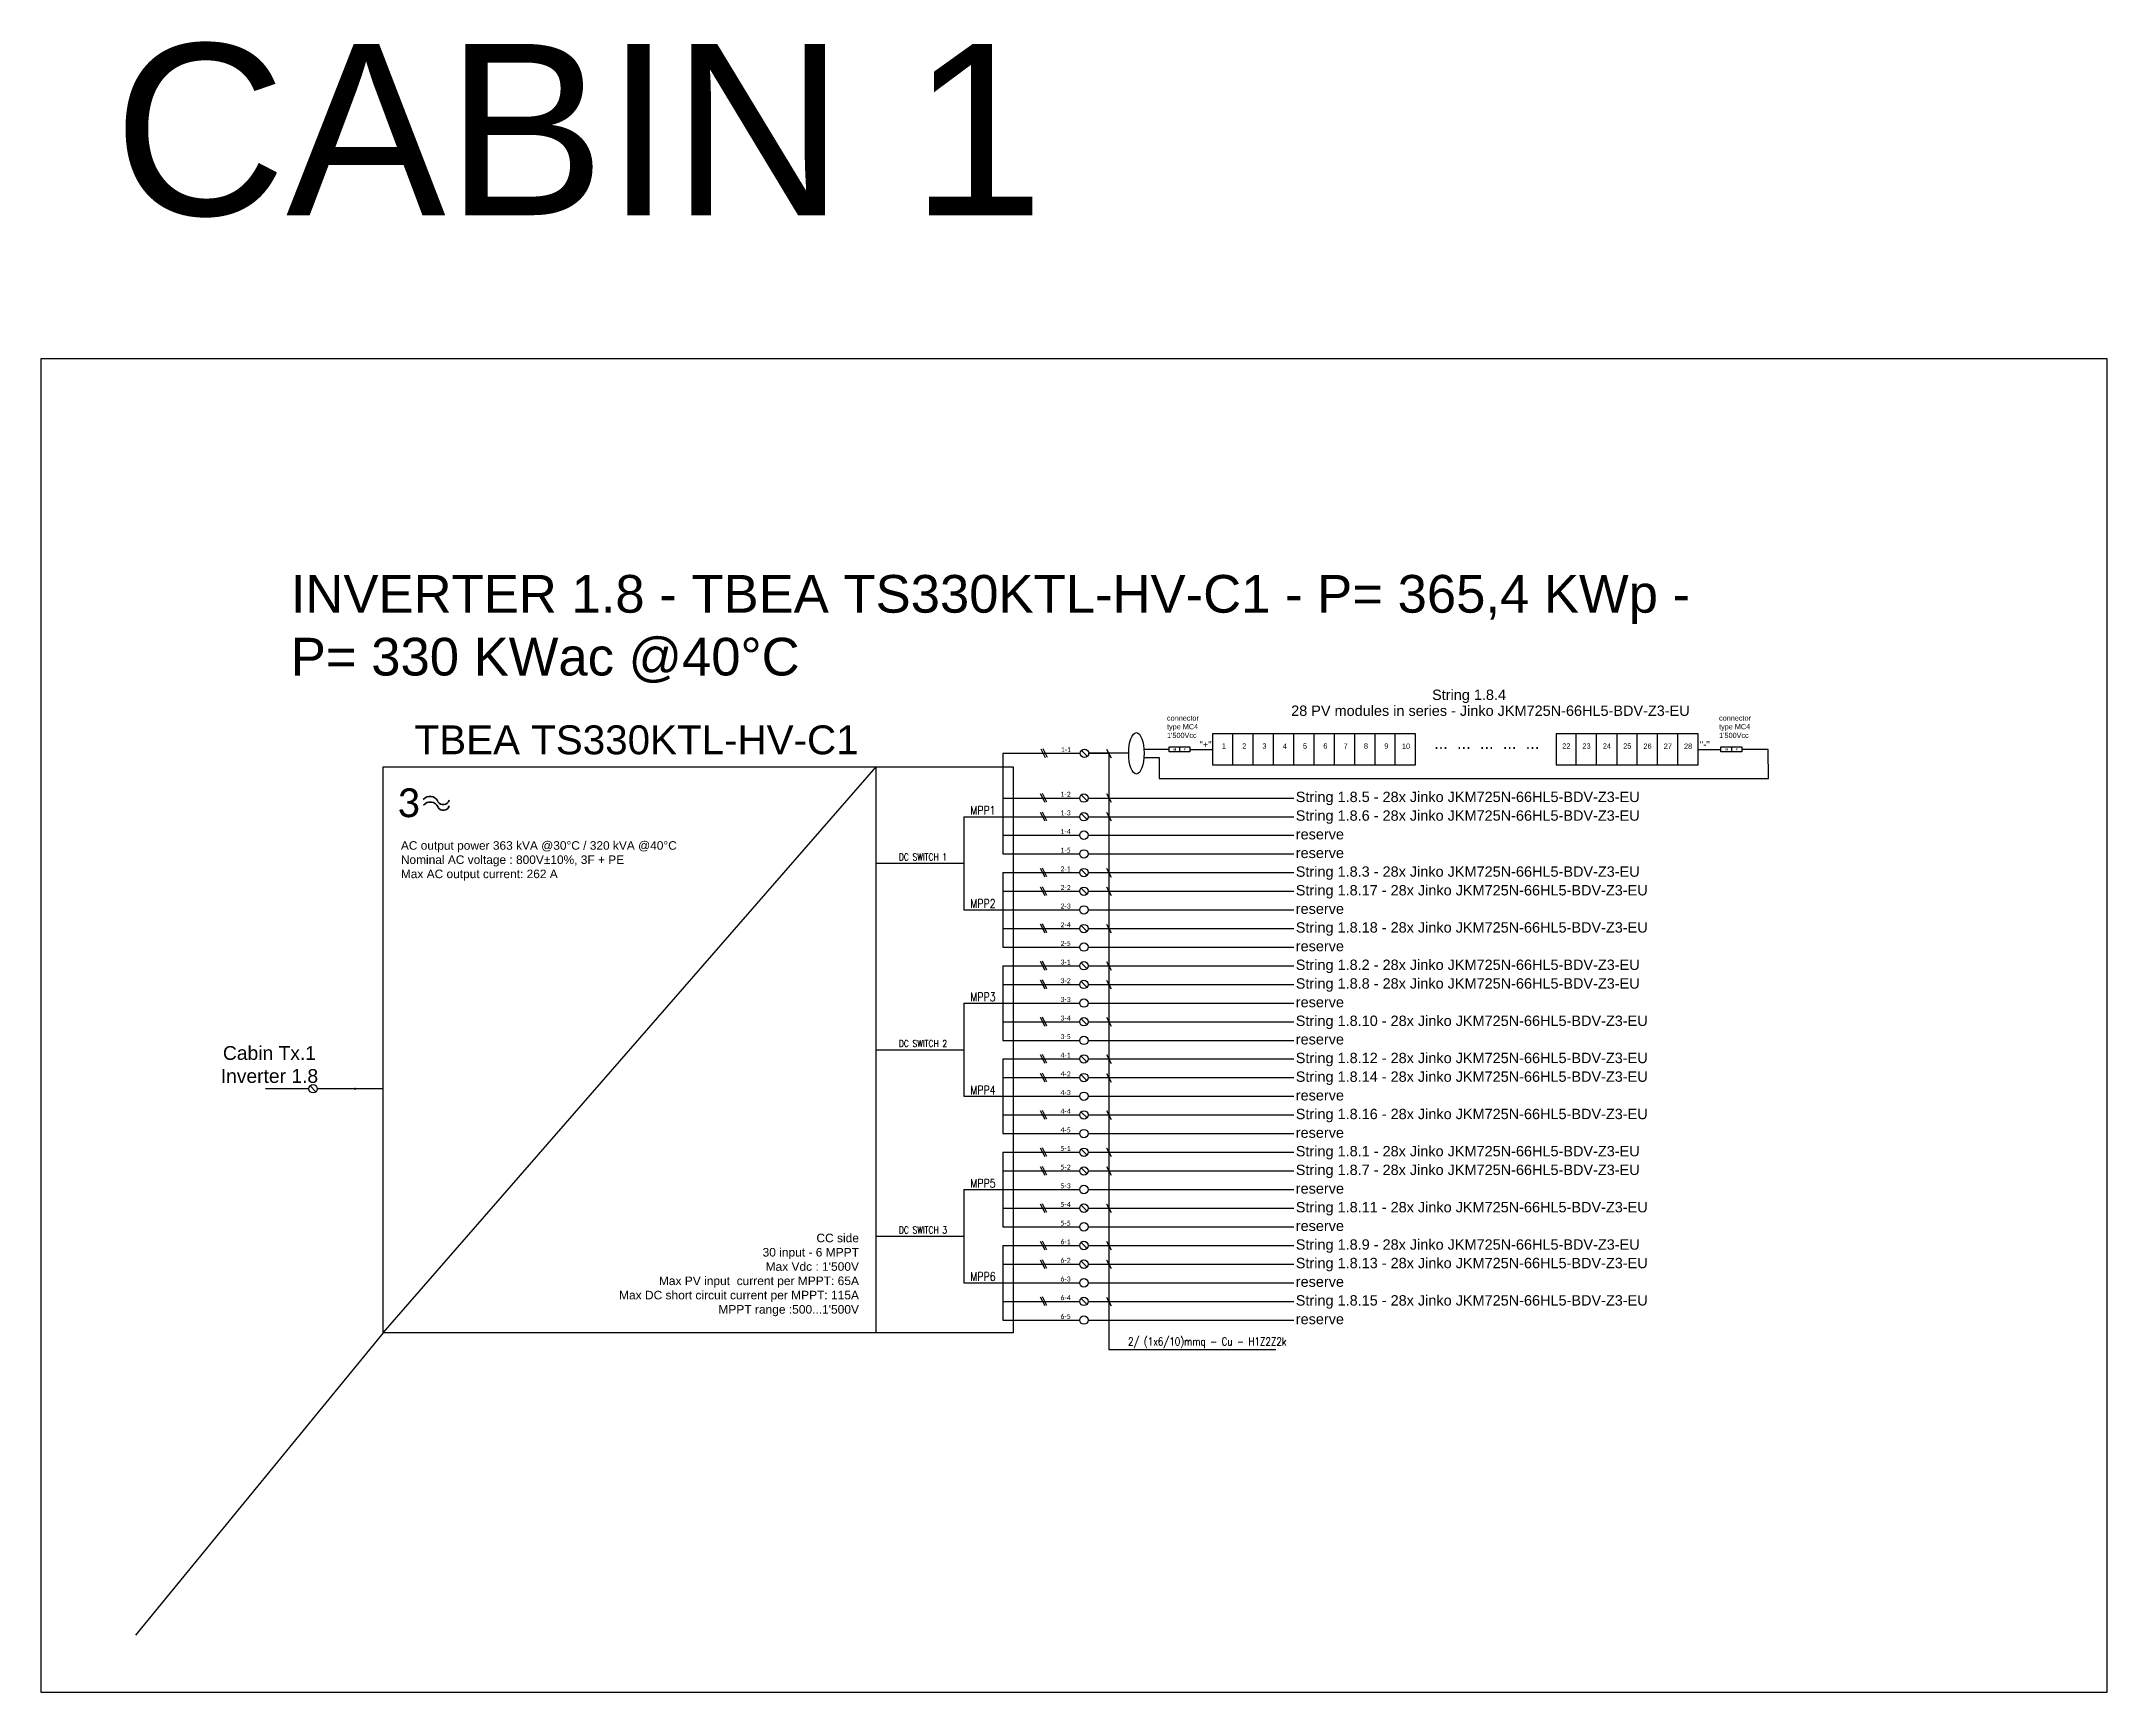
# Model space of a CAD drawing. Header units: millimetres. Extents: x 14856 to 141494, y 133975 to 167686.
# Drawn here: x 115110 to 127172, y 158047 to 167686 of the extents above; entities that cross this region are included whole.
import ezdxf

# ---------------------------------------------------------------- set-up
doc = ezdxf.new("R2010")
doc.units = ezdxf.units.MM
doc.linetypes.add('TRATTEGGIATA', pattern=[19.05, 12.7, -6.35])
doc.layers.add('-Testi', color=1, linetype='Continuous')
doc.layers.add('TRATTEGGIATA', color=40, linetype='TRATTEGGIATA')
doc.styles.add('Legend', font='calibri.ttf')
doc.styles.add('SIMPLEX', font='SIMPLEX', dxfattribs={"width": 0.8})
doc.styles.get("Standard").update_dxf_attribs({"font": 'arial.ttf'})

# ---------------------------------------------------------------- blocks, each defined once
blk = doc.blocks.new('P00102')
at = {"color": 1, "linetype": 'ByBlock', "lineweight": 25}
for p, q in [((0, 4), (-4, -4)), ((2, 4), (-2, -4)), ((4, 4), (0, -4))]:
    blk.add_line(p, q, dxfattribs=at)
blk = doc.blocks.new('P00')
at = {"color": 1}
for points in [[(-19, 26), (7, -25)], [(20, -25), (-6, 26)]]:
    blk.add_lwpolyline(points, dxfattribs=at)

msp = doc.modelspace()

# ---------------------------------------------------------------- linework, layer by layer
for points in [[(121331, 163555), (121357, 163504)], [(121331, 163555), (121357, 163504)], [(121757, 163568), (121757, 163538)], [(121950, 163644), (121950, 163462), (123136, 163462), (123136, 163644), (121950, 163644)], [(122069, 163462), (122069, 163644)], [(122187, 163462), (122187, 163643)], [(122306, 163461), (122306, 163643)], [(122424, 163462), (122424, 163644)], [(122543, 163462), (122543, 163643)], [(122662, 163461), (122662, 163643)], [(122780, 163462), (122780, 163644)], [(122899, 163462), (122899, 163643)], [(123017, 163461), (123017, 163643)], [(123956, 163644), (123956, 163462), (124786, 163462), (124786, 163644), (123956, 163644)], [(124074, 163462), (124074, 163644)], [(124193, 163462), (124193, 163643)], [(124312, 163461), (124312, 163643)], [(124430, 163462), (124430, 163644)], [(124549, 163462), (124549, 163643)], [(124549, 163462), (124549, 163643)], [(124667, 163461), (124667, 163643)], [(124667, 163461), (124667, 163643)], [(124786, 163462), (124786, 163644)], [(124980, 163568), (124980, 163538)], [(117106, 160147), (119985, 163451)], [(119985, 160147), (119985, 163451)], [(120725, 163530), (120725, 162943)], [(121220, 163512), (121185, 163547)], [(121224, 163530), (121344, 163530), (121344, 160050)], [(121817, 163553), (121950, 163553)], [(124786, 163553), (124919, 163553)], [(121217, 163252), (121182, 163287)], [(121331, 163295), (121357, 163244)], [(120497, 163160), (120725, 163160)], [(120497, 163160), (120497, 162616)], [(121217, 163143), (121182, 163178)], [(121331, 163186), (121357, 163135)], [(119985, 162888), (120497, 162888)], [(120725, 162834), (120725, 162399)], [(121217, 162817), (121182, 162851)], [(121331, 162859), (121357, 162808)], [(121217, 162708), (121182, 162742)], [(121331, 162751), (121357, 162700)], [(120497, 162616), (120725, 162616)], [(121217, 162490), (121182, 162525)], [(121331, 162533), (121357, 162482)], [(120725, 162290), (120725, 161854)], [(121217, 162272), (121182, 162307)], [(121331, 162315), (121357, 162264)], [(121217, 162163), (121182, 162198)], [(121331, 162206), (121357, 162155)], [(120497, 162072), (120725, 162072)], [(120497, 162072), (120497, 161528)], [(121331, 161989), (121357, 161938)], [(121217, 161946), (121182, 161981)], [(119985, 161800), (120497, 161800)], [(120725, 161746), (120725, 161310)], [(121217, 161728), (121182, 161763)], [(121331, 161771), (121357, 161720)], [(121217, 161619), (121182, 161654)], [(121331, 161662), (121357, 161611)], [(116714, 161555), (116680, 161589)], [(117106, 161572), (116722, 161572)], [(120497, 161528), (120725, 161528)], [(121217, 161402), (121182, 161436)], [(121331, 161445), (121357, 161393)], [(120725, 161201), (120725, 160766)], [(121217, 161184), (121182, 161219)], [(121331, 161227), (121357, 161176)], [(121217, 161075), (121182, 161110)], [(121331, 161118), (121357, 161067)], [(120497, 160984), (120725, 160984)], [(120497, 160984), (120497, 160439)], [(121331, 160900), (121357, 160849)], [(121217, 160857), (121182, 160892)], [(119985, 160712), (120497, 160712)], [(121217, 160640), (121182, 160675)], [(121331, 160683), (121357, 160632)], [(120725, 160657), (120725, 160222)], [(121217, 160531), (121182, 160566)], [(121331, 160574), (121357, 160523)], [(120497, 160439), (120725, 160439)], [(121217, 160313), (121182, 160348)], [(121331, 160356), (121357, 160305)], [(121344, 160050), (122319, 160050)]]:
    msp.add_lwpolyline(points)
at = {"color": 40}
for points in [[(121550, 163555), (121695, 163555)], [(121460, 163530), (121227, 163530)], [(121550, 163505), (121639, 163505), (121639, 163383), (125196, 163383), (125195, 163553), (125041, 163553)]]:
    msp.add_lwpolyline(points, dxfattribs=at)
for points in [[(121696, 163568), (121817, 163568), (121817, 163538), (121696, 163538)], [(124919, 163568), (125041, 163568), (125041, 163538), (124919, 163538)], [(117106, 163451), (120786, 163451), (120786, 160147), (117106, 160147)]]:
    msp.add_lwpolyline(points, close=True)
at = {"color": 40, "linetype": 'Continuous'}
for points in [[(120725, 163530), (121178, 163530)], [(120725, 163269), (121175, 163269)], [(121224, 163269), (122424, 163269)], [(120725, 163160), (121175, 163160)], [(121224, 163160), (122424, 163160)], [(120725, 162834), (121175, 162834)], [(121224, 162834), (122424, 162834)], [(120725, 162725), (121175, 162725)], [(121224, 162725), (122424, 162725)], [(120725, 162507), (121175, 162507)], [(121224, 162507), (122424, 162507)], [(120725, 162290), (121175, 162290)], [(121224, 162290), (122424, 162290)], [(120725, 162181), (121175, 162181)], [(121224, 162181), (122424, 162181)], [(120725, 161963), (121175, 161963)], [(121224, 161963), (122424, 161963)], [(120725, 161746), (121175, 161746)], [(121224, 161746), (122424, 161746)], [(121224, 161637), (122424, 161637)], [(121224, 161419), (122424, 161419)], [(121224, 161201), (122424, 161201)], [(121224, 161092), (122424, 161092)], [(121224, 160875), (122424, 160875)], [(121224, 160657), (122424, 160657)], [(121224, 160548), (122424, 160548)], [(121224, 160331), (122424, 160331)]]:
    msp.add_lwpolyline(points, dxfattribs=at)
at = {"color": 8, "linetype": 'Continuous'}
for points in [[(120725, 163052), (121175, 163052)], [(121224, 163052), (122424, 163052)], [(120725, 162943), (121175, 162943)], [(121224, 162943), (122424, 162943)], [(120725, 162616), (121175, 162616)], [(121224, 162616), (122424, 162616)], [(120725, 162399), (121175, 162399)], [(121224, 162399), (122424, 162399)], [(120725, 162072), (121175, 162072)], [(121224, 162072), (122424, 162072)], [(120725, 161854), (121175, 161854)], [(121224, 161854), (122424, 161854)], [(120725, 161528), (121175, 161528)], [(121224, 161528), (122424, 161528)], [(120725, 161310), (121175, 161310)], [(121224, 161310), (122424, 161310)], [(120725, 160984), (121175, 160984)], [(121224, 160984), (122424, 160984)], [(120725, 160766), (121175, 160766)], [(121224, 160766), (122424, 160766)], [(120725, 160439), (121175, 160439)], [(121224, 160439), (122424, 160439)], [(120725, 160222), (121175, 160222)], [(121224, 160222), (122424, 160222)]]:
    msp.add_lwpolyline(points, dxfattribs=at)
at = {"color": 4}
msp.add_lwpolyline([(116672, 161572), (116420, 161572)], dxfattribs=at)
at = {"color": 7}
for centre in [(121202, 163530), (121199, 163269), (121199, 163160), (121199, 162834), (121199, 162725), (121199, 162507), (121199, 162290), (121199, 162181), (121199, 161963), (121199, 161746), (121199, 161637), (121199, 161419), (121199, 161201), (121199, 161092), (121199, 160875), (121199, 160657), (121199, 160548), (121199, 160331)]:
    msp.add_circle(centre, 24.6, dxfattribs=at)
at = {"color": 8}
for centre in [(121199, 163052), (121199, 162943), (121199, 162616), (121199, 162399), (121199, 162072), (121199, 161854), (121199, 161528), (121199, 161310), (121199, 160984), (121199, 160766), (121199, 160439), (121199, 160222)]:
    msp.add_circle(centre, 24.6, dxfattribs=at)
msp.add_circle((116697, 161572), 24.6)
at = {"lineweight": 35}
for centre, radius, start, end in [((117380, 163229), 50.1, 22.5771, 141.9874), ((117381, 163196), 50.1, 22.5771, 141.9874), ((117457, 163267), 36.5, 211.9962, 342.6174), ((117458, 163234), 36.5, 211.9962, 342.6174)]:
    msp.add_arc(centre, radius, start, end, dxfattribs=at)
msp.add_ellipse((121505, 163530), major_axis=(0, -121), ratio=0.370747)
at = {"layer": 'Defpoints', "color": 1}
msp.add_line((117106, 160147), (115661, 158383), dxfattribs=at)
msp.add_lwpolyline([(115110, 165834), (127172, 165834), (127172, 158047), (115110, 158047)], close=True, dxfattribs=at)
at = {"layer": 'TRATTEGGIATA', "color": 40, "linetype": 'Continuous', "ltscale": 0.5}
for points in [[(120725, 161637), (121175, 161637)], [(120725, 161419), (121175, 161419)], [(120725, 161201), (121175, 161201)], [(120725, 161092), (121175, 161092)], [(120725, 160875), (121175, 160875)], [(120725, 160657), (121175, 160657)], [(120725, 160548), (121175, 160548)], [(120725, 160331), (121175, 160331)]]:
    msp.add_lwpolyline(points, dxfattribs=at)

# ---------------------------------------------------------------- block references
for name, p in [('P00', (120966, 163530)), ('P00', (120963, 163269)), ('P00', (120963, 163161)), ('P00', (120963, 162834)), ('P00', (120963, 162725)), ('P00', (120963, 162508)), ('P00', (120963, 162290)), ('P00', (120963, 162181)), ('P00', (120963, 161963)), ('P00', (120963, 161746)), ('P00', (120963, 161637)), ('P00102', (116942, 161572)), ('P00', (120963, 161419)), ('P00', (120963, 161201)), ('P00', (120963, 161093)), ('P00', (120963, 160875)), ('P00', (120963, 160657)), ('P00', (120963, 160548)), ('P00', (120963, 160331))]:
    msp.add_blockref(name, p)

# ---------------------------------------------------------------- texts
at = {"layer": '-Testi', "color": 7, "attachment_point": 5, "style": 'SIMPLEX'}
for s, insert, char_height, width in [('MPP1', (120609, 163197), 50, 54.43), ('DC SWITCH 1', (120259, 162925), 40, 391.73), ('MPP2', (120609, 162653), 50, 54.43), ('MPP3', (120609, 162108), 50, 54.43), ('DC SWITCH 2', (120259, 161836), 40, 391.73), ('MPP4', (120609, 161564), 50, 54.43), ('MPP5', (120609, 161020), 50, 54.43), ('DC SWITCH 3', (120259, 160748), 40, 391.73), ('MPP6', (120609, 160476), 50, 54.43), ('2/ (1x6/10)mmq - Cu - H1Z2Z2k', (121919, 160089), 46.62, 1811.15)]:
    msp.add_mtext(s, dxfattribs=dict(at, insert=insert, char_height=char_height, width=width))
for s, insert, char_height, width, attachment_point in [('CABIN 1', (115531, 167671), 1000, 9076.37, 1), ('INVERTER 1.8 - TBEA TS330KTL-HV-C1 - P= 365,4 KWp - P= 330 KWac @40°C', (116567, 164571), 220, 8459.92, 1), ('28 PV modules in series - Jinko JKM725N-66{\\C7;HL5-BD}V-Z3-EU', (122409, 163809), 60.44, 2681.98, 1), ('TBEA TS330KTL-HV-C1', (117290, 163693), 168.7, 3487.59, 1), ("connector type MC4\\P1'500Vcc", (121684, 163751), 30.34, 266.35, 1), ("connector type MC4\\P1'500Vcc", (124908, 163751), 30.34, 266.35, 1), ('\\pxql;{\\fArial|b1|i0|c0|p34;M}', (121721, 163560), 13.78, 16.7, 1), ('\\pxql;{\\fArial|b1|i0|c0|p34;F}', (121782, 163560), 13.78, 16.7, 1), ("''+''", (121873, 163601), 38.1, 72.4, 1), ('1 ', (122004, 163588), 30.8, 30.84, 1), ('2 ', (122123, 163588), 30.8, 30.84, 1), ('3 ', (122241, 163588), 30.8, 30.84, 1), ('4 ', (122360, 163587), 30.8, 30.84, 1), ('5 ', (122478, 163588), 30.8, 30.84, 1), ('6 ', (122597, 163588), 30.8, 30.84, 1), ('7 ', (122715, 163587), 30.8, 30.84, 1), ('8 ', (122834, 163588), 30.8, 30.84, 1), ('9 ', (122953, 163588), 30.8, 30.84, 1), ('10 ', (123056, 163587), 30.8, 30.84, 1), ('...  ...  ...  ...  ... ', (123244, 163625), 68.89, 747.03, 1), ('22 ', (123992, 163588), 30.8, 30.84, 1), ('23 ', (124110, 163588), 30.8, 30.84, 1), ('24 ', (124229, 163588), 30.8, 30.84, 1), ('25 ', (124348, 163588), 30.8, 30.84, 1), ('26 ', (124466, 163587), 30.8, 30.84, 1), ('27', (124585, 163587), 30.8, 30.84, 1), ('28 ', (124703, 163587), 30.8, 30.84, 1), ("''-''", (124795, 163601), 38.1, 72.4, 1), ('\\pxql;{\\fArial|b1|i0|c0|p34;M}', (124945, 163560), 13.78, 16.7, 1), ('\\pxql;{\\fArial|b1|i0|c0|p34;F}', (125005, 163560), 13.78, 16.7, 1), ('AC output power 363 kVA @30°C / 320 kVA @40°C\\PNominal AC voltage : 800V±10%, 3F + PE \\PMax AC output current: 262 A', (117210, 163017), 49.77, 2205.22, 1), ('\\pxqc;Cabin Tx.1\\PInverter 1.8', (115987, 161821), 80.48, 910.84, 1), ("CC side\\P30 input - 6 MPPT \\PMax Vdc : 1'500V\\PMax PV input  current per MPPT: 65A\\PMax DC short circuit current per MPPT: 115A \\PMPPT range :500...1'500V ", (119885, 160726), 50, 1795.44, 3)]:
    msp.add_mtext(s, dxfattribs=dict(insert=insert, char_height=char_height, width=width, attachment_point=attachment_point))
at = {"color": 7, "char_height": 60.44, "width": 4500, "attachment_point": 1}
for s, insert in [('String 1.8.4', (123232, 163902)), ('String 1.8.5 - 28x Jinko JKM725N-66HL5-BDV-Z3-EU', (122436, 163306)), ('String 1.8.6 - 28x Jinko JKM725N-66HL5-BDV-Z3-EU', (122436, 163197)), ('String 1.8.3 - 28x Jinko JKM725N-66HL5-BDV-Z3-EU', (122436, 162870)), ('String 1.8.17 - 28x Jinko JKM725N-66HL5-BDV-Z3-EU', (122436, 162761)), ('String 1.8.18 - 28x Jinko JKM725N-66HL5-BDV-Z3-EU', (122436, 162544)), ('String 1.8.2 - 28x Jinko JKM725N-66HL5-BDV-Z3-EU', (122436, 162326)), ('String 1.8.8 - 28x Jinko JKM725N-66HL5-BDV-Z3-EU', (122436, 162217)), ('String 1.8.10 - 28x Jinko JKM725N-66HL5-BDV-Z3-EU', (122436, 161999)), ('String 1.8.12 - 28x Jinko JKM725N-66HL5-BDV-Z3-EU', (122436, 161782)), ('String 1.8.14 - 28x Jinko JKM725N-66HL5-BDV-Z3-EU', (122436, 161673)), ('String 1.8.16 - 28x Jinko JKM725N-66HL5-BDV-Z3-EU', (122436, 161455)), ('String 1.8.1 - 28x Jinko JKM725N-66HL5-BDV-Z3-EU', (122436, 161238)), ('String 1.8.7 - 28x Jinko JKM725N-66HL5-BDV-Z3-EU', (122436, 161129)), ('String 1.8.11 - 28x Jinko JKM725N-66HL5-BDV-Z3-EU', (122436, 160911)), ('String 1.8.9 - 28x Jinko JKM725N-66HL5-BDV-Z3-EU', (122436, 160693)), ('String 1.8.13 - 28x Jinko JKM725N-66HL5-BDV-Z3-EU', (122436, 160585)), ('String 1.8.15 - 28x Jinko JKM725N-66HL5-BDV-Z3-EU', (122436, 160367))]:
    msp.add_mtext(s, dxfattribs=dict(at, insert=insert))
at = {"color": 7, "char_height": 28.9, "width": 87.84, "attachment_point": 1, "style": 'Legend'}
for s, insert in [('1-1', (121064, 163566)), ('1-2', (121062, 163306)), ('1-3', (121062, 163197)), ('2-1', (121062, 162870)), ('2-2', (121062, 162761)), ('2-4', (121062, 162544)), ('3-1', (121062, 162326)), ('3-2', (121062, 162217)), ('3-4', (121062, 161999)), ('4-1', (121062, 161782)), ('4-2', (121062, 161673)), ('4-4', (121062, 161455)), ('5-1', (121062, 161238)), ('5-2', (121062, 161129)), ('5-4', (121062, 160911)), ('6-1', (121062, 160693)), ('6-2', (121062, 160585)), ('6-4', (121062, 160367))]:
    msp.add_mtext(s, dxfattribs=dict(at, insert=insert))
at = {"insert": (117188, 163326), "char_height": 169, "width": 2757.72, "attachment_point": 1, "style": 'Legend'}
msp.add_mtext('3', dxfattribs=at)
at = {"color": 8, "char_height": 28.9, "width": 87.84, "attachment_point": 1, "style": 'Legend'}
for s, insert in [('1-4', (121062, 163088)), ('1-5', (121062, 162979)), ('2-3', (121062, 162653)), ('2-5', (121062, 162435)), ('3-3', (121062, 162108)), ('3-5', (121062, 161891)), ('4-3', (121062, 161564)), ('4-5', (121062, 161346)), ('5-3', (121062, 161020)), ('5-5', (121062, 160802)), ('6-3', (121062, 160476)), ('6-5', (121062, 160258))]:
    msp.add_mtext(s, dxfattribs=dict(at, insert=insert))
at = {"color": 8, "char_height": 60.4, "width": 4500, "attachment_point": 1}
for insert in [(122436, 163088), (122436, 162979), (122436, 162653), (122436, 162435), (122436, 162108), (122436, 161891), (122436, 161564), (122436, 161346), (122436, 161020), (122436, 160802), (122436, 160476), (122436, 160258)]:
    msp.add_mtext('reserve', dxfattribs=dict(at, insert=insert))

doc.saveas('drawing.dxf')
